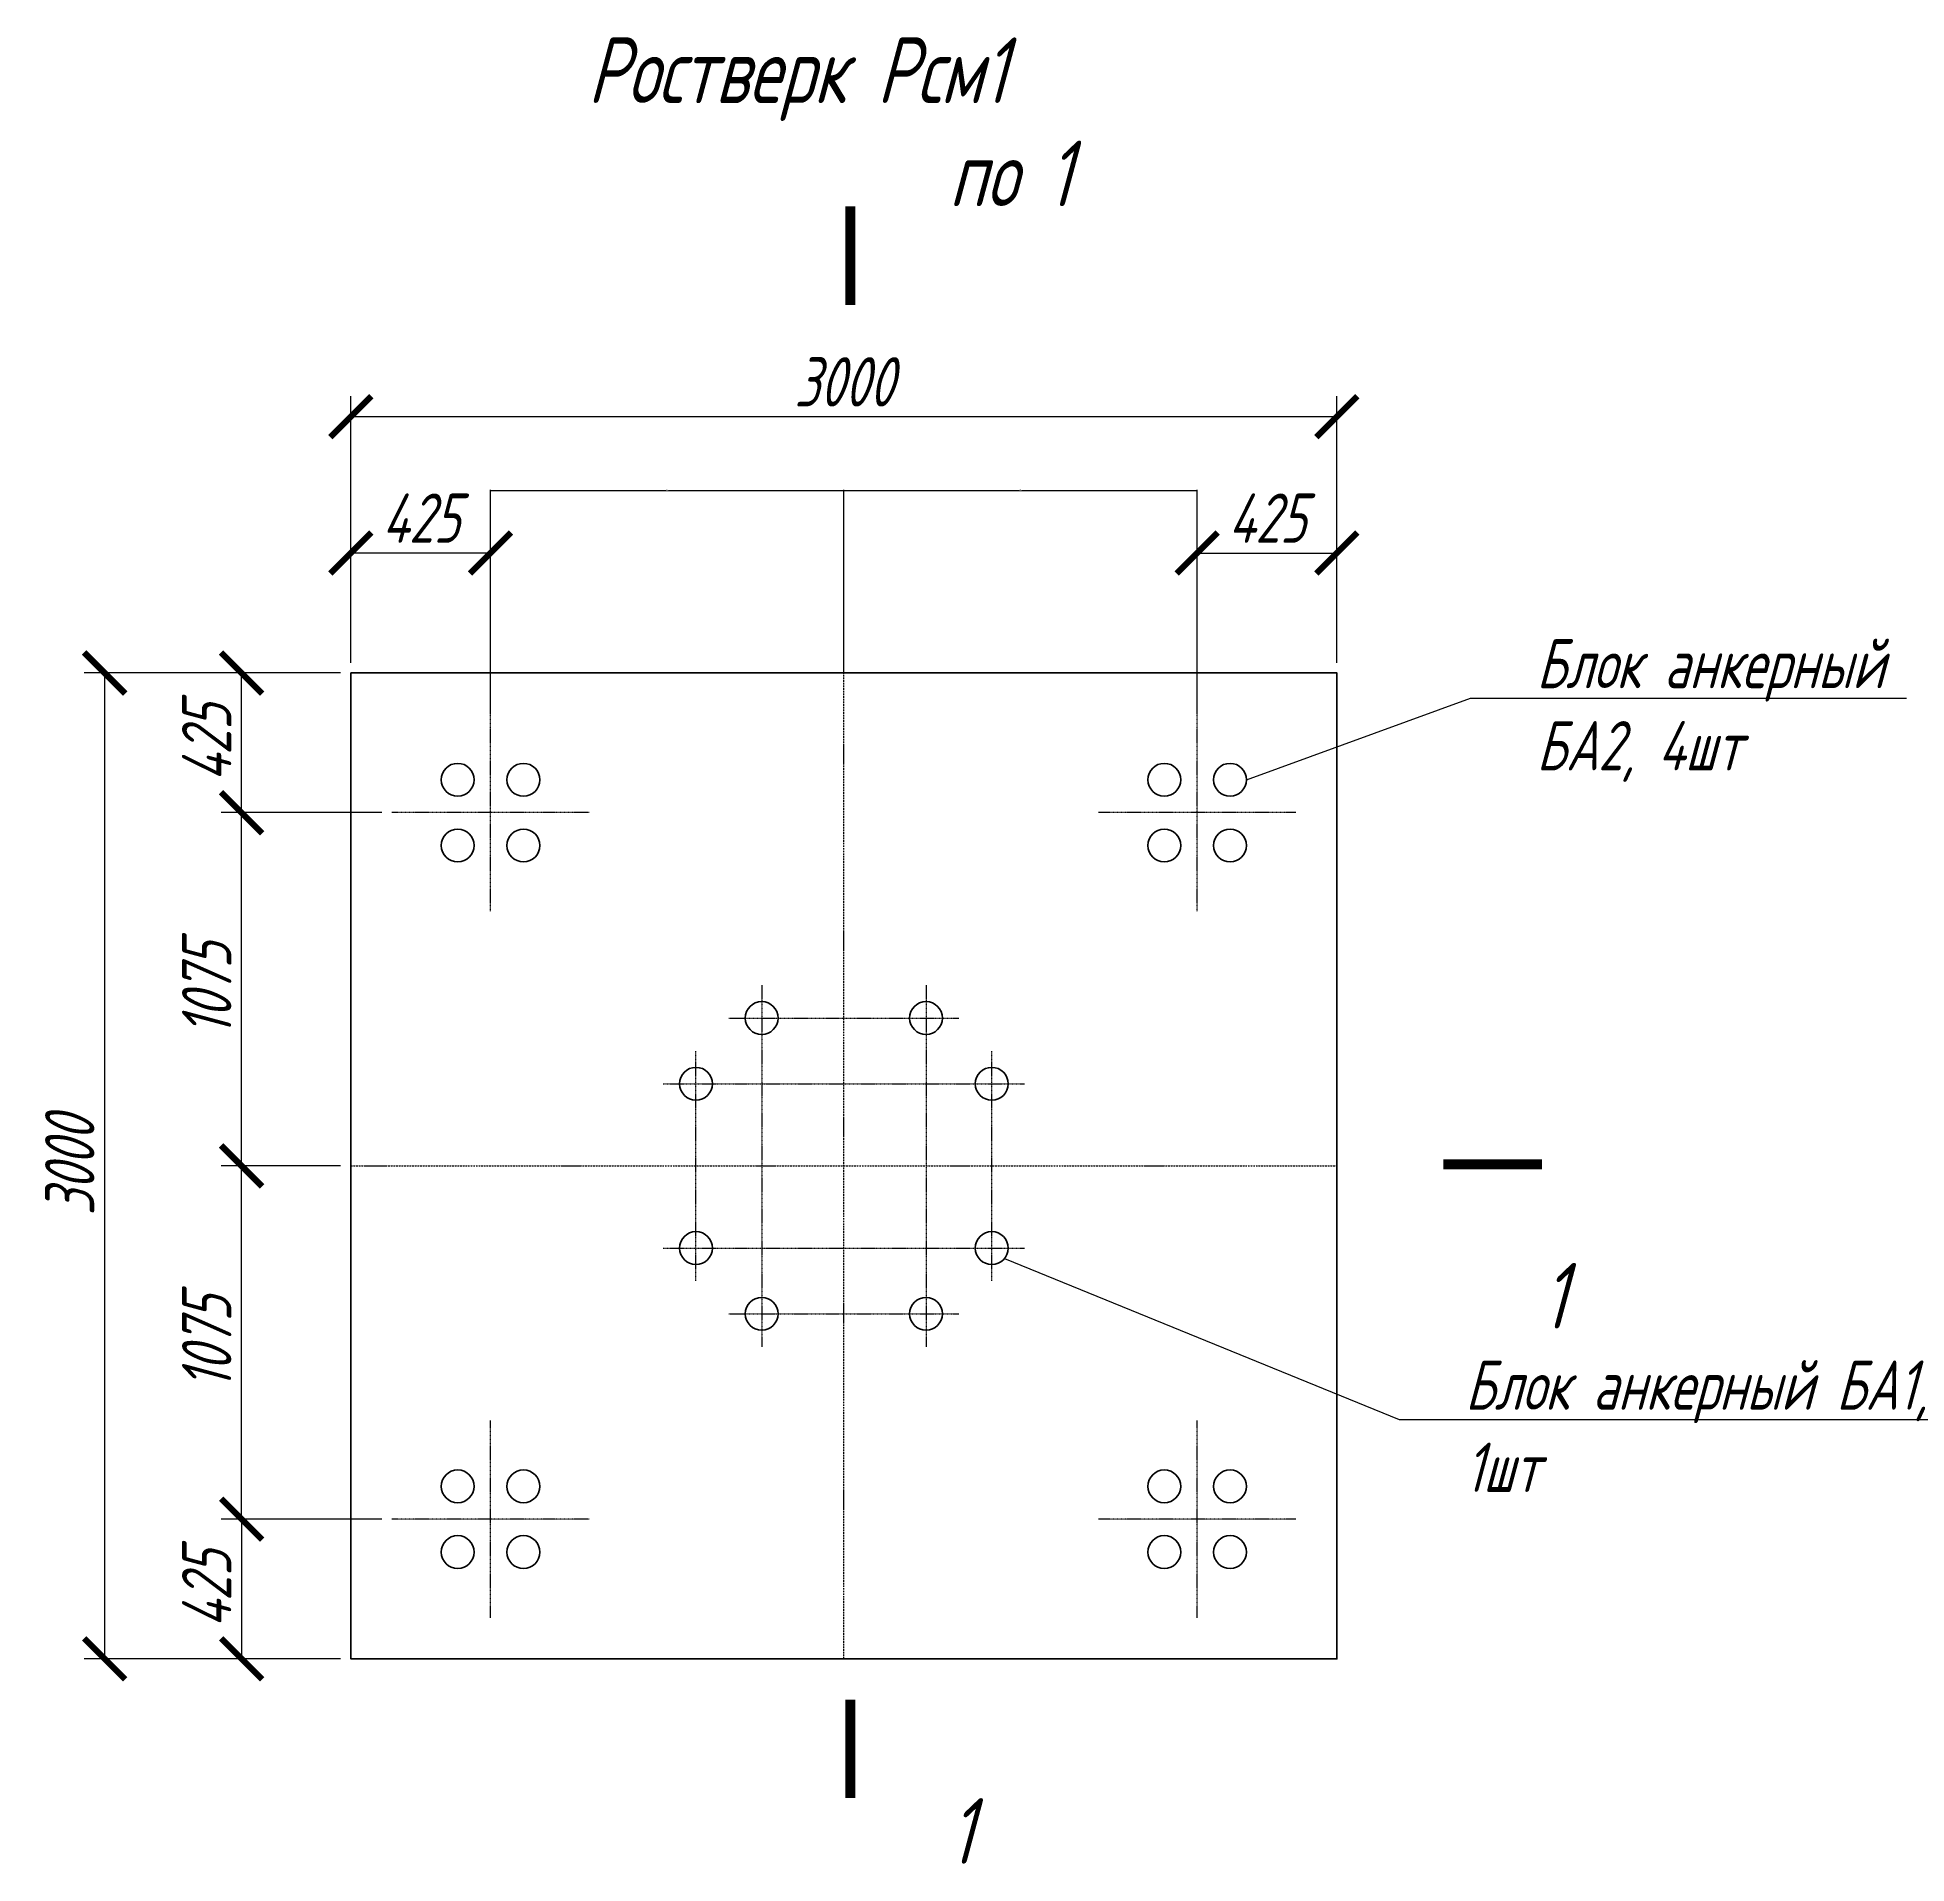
# Model space of a CAD drawing. Header units: millimetres. Extents: x 18535 to 117897, y 11356 to 27315.
# Drawn here: x 24391 to 30079, y 21695 to 27252 of the extents above; entities that cross this region are included whole.
import ezdxf
from ezdxf import colors
from ezdxf.entities.mleader import LeaderData, LeaderLine
from ezdxf.enums import TextEntityAlignment as Align
from ezdxf.math import Vec2, Vec3

# ---------------------------------------------------------------- set-up
doc = ezdxf.new("R2010")
doc.units = ezdxf.units.MM
doc.linetypes.add('ОСЕВАЯ_МЕЛКАЯ', pattern=[8, 5, -1.5, 0, -1.5])
for name, color, linetype, lineweight in [('Dimensions', 1, 'Continuous', 25), ('Обозначения', 102, 'Continuous', 25), ('Основная', 134, 'Continuous', 70)]:
    doc.layers.add(name, color=color, linetype=linetype, lineweight=lineweight)
doc.styles.add('!Жартун', font='simplex.shx', dxfattribs={"width": 0.7, "oblique": 15, "height": 3})
doc.dimstyles.new('!Жартун_размер', dxfattribs={"dimtxt": 3, "dimasz": 2.5, "dimexe": 1.25, "dimexo": 0.625, "dimtad": 1, "dimdec": 0, "dimtxsty": '!Жартун', "dimblk": 'ARCHTICK', "dimcen": 2.5, "dimaunit": 1, "dimadec": 0, "dimazin": 0, "dimtfac": 1, "dimtdec": 0, "dimtix": 1, "dimtmove": 1, "dimatfit": 2, "dimldrblk": 'NONE', "dimfxl": 1, "dimtfill": 1, "dimlwd": 25, "dimarcsym": 0})

# ---------------------------------------------------------------- blocks, each defined once
blk = doc.blocks.new('_ArchTick')
at = {"color": 0, "linetype": 'ByBlock', "const_width": 0.15}
blk.add_lwpolyline([(-0.5, -0.5), (0.5, 0.5)], dxfattribs=at)
blk = doc.blocks.new('*D309')
at = {"layer": 'Defpoints', "color": 0, "transparency": 16777216}
for p in [(25470, 22743), (25012.5, 22318), (25345, 22318)]:
    blk.add_point(p, dxfattribs=at)
at = {"layer": 'Dimensions', "color": 0, "lineweight": -2, "transparency": 16777216}
for p, q in [((25438.7, 22743), (24950, 22743)), ((25313.7, 22318), (24950, 22318))]:
    blk.add_line(p, q, dxfattribs=at)
at = {"layer": 'Dimensions', "color": 0, "linetype": 'Continuous', "lineweight": 25, "transparency": 16777216}
blk.add_line((25012.5, 22743), (25012.5, 22318), dxfattribs=at)
at = {"layer": 'Dimensions', "color": 0, "lineweight": 25, "transparency": 16777216, "xscale": 125, "yscale": 125, "zscale": 125}
for p, rotation in [((25012.5, 22743), 90), ((25012.5, 22318), 270)]:
    blk.add_blockref('_ArchTick', p, dxfattribs=dict(at, rotation=rotation))
at = {"layer": 'Dimensions', "color": 0, "transparency": 16777216, "insert": (24906.2, 22530.5), "char_height": 150, "attachment_point": 5, "rotation": 90, "style": '!Жартун', "bg_fill": 3, "box_fill_scale": 1.1, "bg_fill_color": 256, "bg_fill_true_color": 13158600, "bg_fill_transparency": 0}
blk.add_mtext('425', dxfattribs=at)
blk = doc.blocks.new('_None')
blk = doc.blocks.new('*D310')
at = {"layer": 'Defpoints', "color": 0, "transparency": 16777216}
for p in [(25012.5, 23818), (25345, 23818), (25470, 22743)]:
    blk.add_point(p, dxfattribs=at)
at = {"layer": 'Dimensions', "color": 0, "lineweight": -2, "transparency": 16777216}
for p, q in [((25313.7, 23818), (24950, 23818)), ((25438.7, 22743), (24950, 22743))]:
    blk.add_line(p, q, dxfattribs=at)
at = {"layer": 'Dimensions', "color": 0, "linetype": 'Continuous', "lineweight": 25, "transparency": 16777216}
blk.add_line((25012.5, 22743), (25012.5, 23818), dxfattribs=at)
at = {"layer": 'Dimensions', "color": 0, "lineweight": 25, "transparency": 16777216, "xscale": 125, "yscale": 125, "zscale": 125}
for p, rotation in [((25012.5, 23818), 90), ((25012.5, 22743), 270)]:
    blk.add_blockref('_ArchTick', p, dxfattribs=dict(at, rotation=rotation))
at = {"layer": 'Dimensions', "color": 0, "transparency": 16777216, "insert": (24906.2, 23280.5), "char_height": 150, "attachment_point": 5, "rotation": 90, "style": '!Жартун', "bg_fill": 3, "box_fill_scale": 1.1, "bg_fill_color": 256, "bg_fill_true_color": 13158600, "bg_fill_transparency": 0}
blk.add_mtext('1075', dxfattribs=at)
blk = doc.blocks.new('*D311')
at = {"layer": 'Defpoints', "color": 0, "transparency": 16777216}
for p in [(25012.5, 25318), (25345, 25318), (25470, 24893)]:
    blk.add_point(p, dxfattribs=at)
at = {"layer": 'Dimensions', "color": 0, "lineweight": -2, "transparency": 16777216}
for p, q in [((25313.7, 25318), (24950, 25318)), ((25438.7, 24893), (24950, 24893))]:
    blk.add_line(p, q, dxfattribs=at)
at = {"layer": 'Dimensions', "color": 0, "linetype": 'Continuous', "lineweight": 25, "transparency": 16777216}
blk.add_line((25012.5, 24893), (25012.5, 25318), dxfattribs=at)
at = {"layer": 'Dimensions', "color": 0, "lineweight": 25, "transparency": 16777216, "xscale": 125, "yscale": 125, "zscale": 125}
for p, rotation in [((25012.5, 25318), 90), ((25012.5, 24893), 270)]:
    blk.add_blockref('_ArchTick', p, dxfattribs=dict(at, rotation=rotation))
at = {"layer": 'Dimensions', "color": 0, "transparency": 16777216, "insert": (24906.2, 25105.5), "char_height": 150, "attachment_point": 5, "rotation": 90, "style": '!Жартун', "bg_fill": 3, "box_fill_scale": 1.1, "bg_fill_color": 256, "bg_fill_true_color": 13158600, "bg_fill_transparency": 0}
blk.add_mtext('425', dxfattribs=at)
blk = doc.blocks.new('*D312')
at = {"layer": 'Defpoints', "color": 0, "transparency": 16777216}
for p in [(25345, 25683), (25345, 25318), (25770, 25193)]:
    blk.add_point(p, dxfattribs=at)
at = {"layer": 'Dimensions', "color": 0, "lineweight": -2, "transparency": 16777216}
for p, q in [((25345, 25349.3), (25345, 25745.5)), ((25770, 25224.3), (25770, 25745.5))]:
    blk.add_line(p, q, dxfattribs=at)
at = {"layer": 'Dimensions', "color": 0, "linetype": 'Continuous', "lineweight": 25, "transparency": 16777216}
blk.add_line((25770, 25683), (25345, 25683), dxfattribs=at)
at = {"layer": 'Dimensions', "color": 0, "lineweight": 25, "transparency": 16777216, "xscale": 125, "yscale": 125, "zscale": 125, "rotation": 180}
blk.add_blockref('_ArchTick', (25345, 25683), dxfattribs=at)
at = {"layer": 'Dimensions', "color": 0, "lineweight": 25, "transparency": 16777216, "xscale": 125, "yscale": 125, "zscale": 125}
blk.add_blockref('_ArchTick', (25770, 25683), dxfattribs=at)
at = {"layer": 'Dimensions', "color": 0, "transparency": 16777216, "insert": (25557.5, 25789.2), "char_height": 150, "attachment_point": 5, "style": '!Жартун', "bg_fill": 3, "box_fill_scale": 1.1, "bg_fill_color": 256, "bg_fill_true_color": 13158600, "bg_fill_transparency": 0}
blk.add_mtext('425', dxfattribs=at)
blk = doc.blocks.new('*D313')
at = {"layer": 'Defpoints', "color": 0, "transparency": 16777216}
for p in [(26845, 25873.6), (26845, 25318), (25770, 25193)]:
    blk.add_point(p, dxfattribs=at)
at = {"layer": 'Dimensions', "color": 0, "lineweight": -2, "transparency": 16777216}
for p, q in [((25770, 25193.7), (25770, 25874.9)), ((26845, 25318.7), (26845, 25874.9))]:
    blk.add_line(p, q, dxfattribs=at)
at = {"layer": 'Dimensions', "color": 0, "linetype": 'Continuous', "lineweight": 25, "transparency": 16777216}
blk.add_line((25770, 25873.6), (26845, 25873.6), dxfattribs=at)
at = {"layer": 'Dimensions', "color": 0, "lineweight": 25, "transparency": 16777216, "xscale": 2.5, "yscale": 2.5, "zscale": 2.5, "rotation": 180}
blk.add_blockref('_ArchTick', (25770, 25873.6), dxfattribs=at)
at = {"layer": 'Dimensions', "color": 0, "lineweight": 25, "transparency": 16777216, "xscale": 2.5, "yscale": 2.5, "zscale": 2.5}
blk.add_blockref('_ArchTick', (26845, 25873.6), dxfattribs=at)
at = {"layer": 'Dimensions', "color": 0, "transparency": 16777216, "insert": (26307.5, 25875.8), "char_height": 3, "attachment_point": 5, "style": '!Жартун', "bg_fill": 3, "box_fill_scale": 1.1, "bg_fill_color": 256, "bg_fill_true_color": 13158600, "bg_fill_transparency": 0}
blk.add_mtext('1075', dxfattribs=at)
blk = doc.blocks.new('*D315')
at = {"layer": 'Defpoints', "color": 0, "transparency": 16777216}
for p in [(25012.5, 24893), (25470, 24893), (25345, 23818)]:
    blk.add_point(p, dxfattribs=at)
at = {"layer": 'Dimensions', "color": 0, "lineweight": -2, "transparency": 16777216}
for p, q in [((25438.7, 24893), (24950, 24893)), ((25313.7, 23818), (24950, 23818))]:
    blk.add_line(p, q, dxfattribs=at)
at = {"layer": 'Dimensions', "color": 0, "linetype": 'Continuous', "lineweight": 25, "transparency": 16777216}
blk.add_line((25012.5, 23818), (25012.5, 24893), dxfattribs=at)
at = {"layer": 'Dimensions', "color": 0, "lineweight": 25, "transparency": 16777216, "xscale": 125, "yscale": 125, "zscale": 125}
for p, rotation in [((25012.5, 24893), 90), ((25012.5, 23818), 270)]:
    blk.add_blockref('_ArchTick', p, dxfattribs=dict(at, rotation=rotation))
at = {"layer": 'Dimensions', "color": 0, "transparency": 16777216, "insert": (24906.2, 24355.5), "char_height": 150, "attachment_point": 5, "rotation": 90, "style": '!Жартун', "bg_fill": 3, "box_fill_scale": 1.1, "bg_fill_color": 256, "bg_fill_true_color": 13158600, "bg_fill_transparency": 0}
blk.add_mtext('1075', dxfattribs=at)
blk = doc.blocks.new('*D316')
at = {"layer": 'Defpoints', "color": 0, "transparency": 16777216}
for p in [(27920, 25873.6), (26845, 25318), (27920, 25193)]:
    blk.add_point(p, dxfattribs=at)
at = {"layer": 'Dimensions', "color": 0, "lineweight": -2, "transparency": 16777216}
for p, q in [((26845, 25318.7), (26845, 25874.9)), ((27920, 25193.7), (27920, 25874.9))]:
    blk.add_line(p, q, dxfattribs=at)
at = {"layer": 'Dimensions', "color": 0, "linetype": 'Continuous', "lineweight": 25, "transparency": 16777216}
blk.add_line((26845, 25873.6), (27920, 25873.6), dxfattribs=at)
at = {"layer": 'Dimensions', "color": 0, "lineweight": 25, "transparency": 16777216, "xscale": 2.5, "yscale": 2.5, "zscale": 2.5, "rotation": 180}
blk.add_blockref('_ArchTick', (26845, 25873.6), dxfattribs=at)
at = {"layer": 'Dimensions', "color": 0, "lineweight": 25, "transparency": 16777216, "xscale": 2.5, "yscale": 2.5, "zscale": 2.5}
blk.add_blockref('_ArchTick', (27920, 25873.6), dxfattribs=at)
at = {"layer": 'Dimensions', "color": 0, "transparency": 16777216, "insert": (27382.5, 25875.8), "char_height": 3, "attachment_point": 5, "style": '!Жартун', "bg_fill": 3, "box_fill_scale": 1.1, "bg_fill_color": 256, "bg_fill_true_color": 13158600, "bg_fill_transparency": 0}
blk.add_mtext('1075', dxfattribs=at)
blk = doc.blocks.new('*D318')
at = {"layer": 'Defpoints', "color": 0, "transparency": 16777216}
for p in [(28345, 25683), (28345, 25318), (27920, 25193)]:
    blk.add_point(p, dxfattribs=at)
at = {"layer": 'Dimensions', "color": 0, "lineweight": -2, "transparency": 16777216}
for p, q in [((27920, 25224.3), (27920, 25745.5)), ((28345, 25349.3), (28345, 25745.5))]:
    blk.add_line(p, q, dxfattribs=at)
at = {"layer": 'Dimensions', "color": 0, "linetype": 'Continuous', "lineweight": 25, "transparency": 16777216}
blk.add_line((27920, 25683), (28345, 25683), dxfattribs=at)
at = {"layer": 'Dimensions', "color": 0, "lineweight": 25, "transparency": 16777216, "xscale": 125, "yscale": 125, "zscale": 125, "rotation": 180}
blk.add_blockref('_ArchTick', (27920, 25683), dxfattribs=at)
at = {"layer": 'Dimensions', "color": 0, "lineweight": 25, "transparency": 16777216, "xscale": 125, "yscale": 125, "zscale": 125}
blk.add_blockref('_ArchTick', (28345, 25683), dxfattribs=at)
at = {"layer": 'Dimensions', "color": 0, "transparency": 16777216, "insert": (28132.5, 25789.2), "char_height": 150, "attachment_point": 5, "style": '!Жартун', "bg_fill": 3, "box_fill_scale": 1.1, "bg_fill_color": 256, "bg_fill_true_color": 13158600, "bg_fill_transparency": 0}
blk.add_mtext('425', dxfattribs=at)
blk = doc.blocks.new('*D319')
at = {"layer": 'Defpoints', "color": 0, "transparency": 16777216}
for p in [(25345, 26097.7), (25345, 25318), (28345, 25318)]:
    blk.add_point(p, dxfattribs=at)
at = {"layer": 'Dimensions', "color": 0, "lineweight": -2, "transparency": 16777216}
for p, q in [((25345, 25349.3), (25345, 26160.2)), ((28345, 25349.3), (28345, 26160.2))]:
    blk.add_line(p, q, dxfattribs=at)
at = {"layer": 'Dimensions', "color": 0, "linetype": 'Continuous', "lineweight": 25, "transparency": 16777216}
blk.add_line((28345, 26097.7), (25345, 26097.7), dxfattribs=at)
at = {"layer": 'Dimensions', "color": 0, "lineweight": 25, "transparency": 16777216, "xscale": 125, "yscale": 125, "zscale": 125, "rotation": 180}
blk.add_blockref('_ArchTick', (25345, 26097.7), dxfattribs=at)
at = {"layer": 'Dimensions', "color": 0, "lineweight": 25, "transparency": 16777216, "xscale": 125, "yscale": 125, "zscale": 125}
blk.add_blockref('_ArchTick', (28345, 26097.7), dxfattribs=at)
at = {"layer": 'Dimensions', "color": 0, "transparency": 16777216, "insert": (26845, 26203.9), "char_height": 150, "attachment_point": 5, "style": '!Жартун', "bg_fill": 3, "box_fill_scale": 1.1, "bg_fill_color": 256, "bg_fill_true_color": 13158600, "bg_fill_transparency": 0}
blk.add_mtext('3000', dxfattribs=at)
blk = doc.blocks.new('*D320')
at = {"layer": 'Defpoints', "color": 0, "transparency": 16777216}
for p in [(25345, 25318), (24595.8, 22318), (25345, 22318)]:
    blk.add_point(p, dxfattribs=at)
at = {"layer": 'Dimensions', "color": 0, "lineweight": -2, "transparency": 16777216}
for p, q in [((25313.7, 25318), (24533.3, 25318)), ((25313.7, 22318), (24533.3, 22318))]:
    blk.add_line(p, q, dxfattribs=at)
at = {"layer": 'Dimensions', "color": 0, "linetype": 'Continuous', "lineweight": 25, "transparency": 16777216}
blk.add_line((24595.8, 25318), (24595.8, 22318), dxfattribs=at)
at = {"layer": 'Dimensions', "color": 0, "lineweight": 25, "transparency": 16777216, "xscale": 125, "yscale": 125, "zscale": 125}
for p, rotation in [((24595.8, 25318), 90), ((24595.8, 22318), 270)]:
    blk.add_blockref('_ArchTick', p, dxfattribs=dict(at, rotation=rotation))
at = {"layer": 'Dimensions', "color": 0, "transparency": 16777216, "insert": (24489.5, 23818), "char_height": 150, "attachment_point": 5, "rotation": 90, "style": '!Жартун', "bg_fill": 3, "box_fill_scale": 1.1, "bg_fill_color": 256, "bg_fill_true_color": 13158600, "bg_fill_transparency": 0}
blk.add_mtext('3000', dxfattribs=at)

msp = doc.modelspace()

# ---------------------------------------------------------------- linework, layer by layer
at = {"layer": 'Dimensions', "linetype": 'ОСЕВАЯ_МЕЛКАЯ', "ltscale": 0.5}
for p, q in [((28220, 24893), (27620, 24893)), ((25770, 22443), (25770, 23043)), ((27920, 22443), (27920, 23043)), ((28220, 22743), (27620, 22743))]:
    msp.add_line(p, q, dxfattribs=at)
at = {"layer": 'Dimensions', "linetype": 'ОСЕВАЯ_МЕЛКАЯ'}
for points in [[(26845, 22318), (26845, 25318)], [(25345, 23818), (28345, 23818)]]:
    msp.add_lwpolyline(points, dxfattribs=at)
at = {"layer": 'Dimensions', "linetype": 'ОСЕВАЯ_МЕЛКАЯ', "ltscale": 0.5}
for points in [[(26595, 24368), (26595, 23268)], [(27095, 24368), (27095, 23268)], [(26495, 24268), (27195, 24268)], [(26395, 23468), (26395, 24168)], [(27295, 23468), (27295, 24168)], [(26295, 24068), (27395, 24068)], [(26295, 23568), (27395, 23568)], [(26495, 23368), (27195, 23368)]]:
    msp.add_lwpolyline(points, dxfattribs=at)
at = {"layer": 'Обозначения'}
for points in [[(26864.6, 26438, 30, 30, 0), (26864.6, 26738, 30, 30, 0), (26864.6, 26638, 0, 40, 0), (27064.6, 26638, 0, 0, 0), (27364.6, 26638, 0, 0, 0)], [(28668.9, 23823.1, 30, 30, 0), (28968.9, 23823.1, 30, 30, 0), (28868.9, 23823.1, 0, 40, 0), (28868.9, 23623.1, 0, 0, 0), (28868.9, 23323.1, 0, 0, 0)], [(26864.6, 22194.3, 30, 30, 0), (26864.6, 21894.3, 30, 30, 0), (26864.6, 21994.3, 0, 40, 0), (27064.6, 21994.3, 0, 0, 0), (27364.6, 21994.3, 0, 0, 0)]]:
    msp.add_lwpolyline(points, format="xyseb", dxfattribs=at)
at = {"layer": 'Основная'}
msp.add_lwpolyline([(25345, 25318), (28345, 25318), (28345, 22318), (25345, 22318)], close=True, dxfattribs=at)
for centre in [(25670, 24993), (25870, 24993), (27820, 24993), (28020, 24993), (25670, 24793), (25870, 24793), (27820, 24793), (28020, 24793), (26595, 24268), (27095, 24268), (26395, 24068), (27295, 24068), (26395, 23568), (27295, 23568), (26595, 23368), (27095, 23368), (25670, 22843), (25870, 22843), (27820, 22843), (28020, 22843), (25670, 22643), (25870, 22643), (27820, 22643), (28020, 22643)]:
    msp.add_circle(centre, 50, dxfattribs=at)

# ---------------------------------------------------------------- texts
at = {"insert": (25008.1, 27252), "char_height": 200, "attachment_point": 1, "style": '!Жартун'}
msp.add_mtext_dynamic_manual_height_columns('\\pi1057.12848;Ростверк Рсм1', width=3734.513, gutter_width=750, heights=[0], dxfattribs=at)
at = {"layer": 'Обозначения', "style": '!Жартун', "oblique": 15, "width": 0.7}
msp.add_text('по 1', height=200, dxfattribs=at).set_placement((27164.6, 26738))
for p in [(28968.9, 23523.1), (27164.6, 21894.3)]:
    msp.add_text('1', height=200, dxfattribs=at).set_placement(p, align=Align.TOP_LEFT)

# ---------------------------------------------------------------- leaders
at = {"layer": 'Обозначения'}
ml = msp.add_multileader_mtext('Standard', dxfattribs=at)
ml.set_content('Блок анкерный БА1,\\P1шт', color=256, style='!Жартун')
ml.set_leader_properties()
ml.set_arrow_properties(name='NONE')
ml.build(insert=Vec2(0, 0))
ml.multileader.update_dxf_attribs({"text_left_attachment_type": 6, "text_right_attachment_type": 6, "dogleg_length": 2, "arrow_head_size": 125, "scale": 50})
ctx = ml.context
ctx.base_point, ctx.scale, ctx.char_height, ctx.arrow_head_size, ctx.landing_gap_size, ctx.plane_origin = Vec3(28635.1, 23046.1), 50, 150, 125, 100, Vec3(27324.5, 24027.7)
ctx.left_attachment, ctx.right_attachment = 6, 6
notes = []
notes.append((ctx, [(0, (1, 1, 0), (28535.1, 23046.1), (1, 0), 100, [(0, [(27333.7, 23536.4)], 0, [])])]))
ctx.mtext.insert, ctx.mtext.width, ctx.mtext.flow_direction = Vec3(28735.1, 23226.1), 1708.369, 5
for ctx, leaders in notes:
    for number, flags, end, landing, length, lines in leaders:
        leader = LeaderData()
        leader.index, (leader.has_last_leader_line, leader.has_dogleg_vector, leader.attachment_direction) = number, flags
        leader.last_leader_point, leader.dogleg_vector, leader.dogleg_length = Vec3(end), Vec3(landing), length
        for number, points, colour, breaks in lines:
            line = LeaderLine()
            line.index, line.vertices, line.color, line.breaks = number, Vec3.list(points), colors.encode_raw_color(colour), breaks
            leader.lines.append(line)
        ctx.leaders.append(leader)

# ---------------------------------------------------------------- next in the draw order: dimensions: what is measured, and where the dimension line sits
at = {"layer": 'Dimensions'}
for base, p1, p2, picture, middle in [((25012.5, 25318), (25470, 24893), (25345, 25318), '*D311', (24906.2, 25105.5)), ((25012.5, 22318), (25470, 22743), (25345, 22318), '*D309', (24906.2, 22530.5))]:
    dim = msp.add_linear_dim(base=base, p1=p1, p2=p2, angle=90, dimstyle='!Жартун_размер', dxfattribs=at)
    dim.commit()
    dim.dimension.update_dxf_attribs({"geometry": picture, "text_midpoint": middle})

# ---------------------------------------------------------------- next in the draw order: dimensions: what is measured, and where the dimension line sits
dim = msp.add_linear_dim(base=(25345, 25683), p1=(25770, 25193), p2=(25345, 25318), dimstyle='!Жартун_размер', dxfattribs=at)
dim.commit()
dim.dimension.update_dxf_attribs({"geometry": '*D312', "text_midpoint": (25557.5, 25789.2)})
dim = msp.add_linear_dim(base=(25012.5, 23818), p1=(25470, 22743), p2=(25345, 23818), angle=90, dimstyle='!Жартун_размер', dxfattribs=at)
dim.commit()
dim.dimension.update_dxf_attribs({"geometry": '*D310', "text_midpoint": (24906.2, 23280.5)})

# ---------------------------------------------------------------- next in the draw order: linework, layer by layer
at = {"layer": 'Dimensions', "linetype": 'ОСЕВАЯ_МЕЛКАЯ', "ltscale": 0.5}
msp.add_line((26070, 22743), (25470, 22743), dxfattribs=at)

# ---------------------------------------------------------------- next in the draw order: dimensions: what is measured, and where the dimension line sits
at = {"layer": 'Dimensions'}
dim = msp.add_linear_dim(base=(26845, 25873.6), p1=(25770, 25193), p2=(26845, 25318), dimstyle='!Жартун_размер', dxfattribs=at)
dim.commit()
dim.dimension.update_dxf_attribs({"geometry": '*D313', "text_midpoint": (26307.5, 25875.8)})
dim = msp.add_linear_dim(base=(25012.5, 24893), p1=(25345, 23818), p2=(25470, 24893), angle=90, dimstyle='!Жартун_размер', dxfattribs=at)
dim.commit()
dim.dimension.update_dxf_attribs({"geometry": '*D315', "text_midpoint": (24906.2, 24355.5)})

# ---------------------------------------------------------------- next in the draw order: linework, layer by layer
at = {"layer": 'Dimensions', "linetype": 'ОСЕВАЯ_МЕЛКАЯ', "ltscale": 0.5}
for p, q in [((25770, 24593), (25770, 25193)), ((26070, 24893), (25470, 24893))]:
    msp.add_line(p, q, dxfattribs=at)

# ---------------------------------------------------------------- next in the draw order: dimensions: what is measured, and where the dimension line sits
at = {"layer": 'Dimensions'}
dim = msp.add_linear_dim(base=(27920, 25873.6), p1=(26845, 25318), p2=(27920, 25193), dimstyle='!Жартун_размер', dxfattribs=at)
dim.commit()
dim.dimension.update_dxf_attribs({"geometry": '*D316', "text_midpoint": (27382.5, 25875.8)})

# ---------------------------------------------------------------- next in the draw order: dimensions: what is measured, and where the dimension line sits
dim = msp.add_linear_dim(base=(28345, 25683), p1=(27920, 25193), p2=(28345, 25318), dimstyle='!Жартун_размер', dxfattribs=at)
dim.commit()
dim.dimension.update_dxf_attribs({"geometry": '*D318', "text_midpoint": (28132.5, 25789.2)})

# ---------------------------------------------------------------- next in the draw order: linework, layer by layer
at = {"layer": 'Dimensions', "linetype": 'ОСЕВАЯ_МЕЛКАЯ', "ltscale": 0.5}
msp.add_line((27920, 24593), (27920, 25193), dxfattribs=at)

# ---------------------------------------------------------------- next in the draw order: dimensions: what is measured, and where the dimension line sits
at = {"layer": 'Dimensions'}
dim = msp.add_linear_dim(base=(25345, 26097.7), p1=(28345, 25318), p2=(25345, 25318), dimstyle='!Жартун_размер', dxfattribs=at)
dim.commit()
dim.dimension.update_dxf_attribs({"geometry": '*D319', "text_midpoint": (26845, 26203.9)})

# ---------------------------------------------------------------- next in the draw order: dimensions: what is measured, and where the dimension line sits
dim = msp.add_linear_dim(base=(24595.8, 22318), p1=(25345, 25318), p2=(25345, 22318), angle=90, dimstyle='!Жартун_размер', dxfattribs=at)
dim.commit()
dim.dimension.update_dxf_attribs({"geometry": '*D320', "text_midpoint": (24489.5, 23818)})

# ---------------------------------------------------------------- next in the draw order: leaders
at = {"layer": 'Обозначения'}
ml = msp.add_multileader_mtext('Standard', dxfattribs=at)
ml.set_content('Блок анкерный ^JБА2, 4шт', color=256, style='!Жартун')
ml.set_leader_properties()
ml.set_arrow_properties(name='NONE')
ml.build(insert=Vec2(0, 0))
ml.multileader.update_dxf_attribs({"text_left_attachment_type": 6, "text_right_attachment_type": 6, "dogleg_length": 2, "arrow_head_size": 125, "scale": 50})
ctx = ml.context
ctx.base_point, ctx.scale, ctx.char_height, ctx.arrow_head_size, ctx.landing_gap_size, ctx.plane_origin = Vec3(28852.1, 25241.7), 50, 150, 125, 100, Vec3(28070, 24993)
ctx.left_attachment, ctx.right_attachment = 6, 6
notes = []
notes.append((ctx, [(0, (1, 1, 0), (28752.1, 25241.7), (1, 0), 100, [(0, [(28070, 24993)], 0, [])])]))
ctx.mtext.insert, ctx.mtext.flow_direction = Vec3(28952.1, 25421.7), 5
for ctx, leaders in notes:
    for number, flags, end, landing, length, lines in leaders:
        leader = LeaderData()
        leader.index, (leader.has_last_leader_line, leader.has_dogleg_vector, leader.attachment_direction) = number, flags
        leader.last_leader_point, leader.dogleg_vector, leader.dogleg_length = Vec3(end), Vec3(landing), length
        for number, points, colour, breaks in lines:
            line = LeaderLine()
            line.index, line.vertices, line.color, line.breaks = number, Vec3.list(points), colors.encode_raw_color(colour), breaks
            leader.lines.append(line)
        ctx.leaders.append(leader)

doc.saveas('drawing.dxf')
